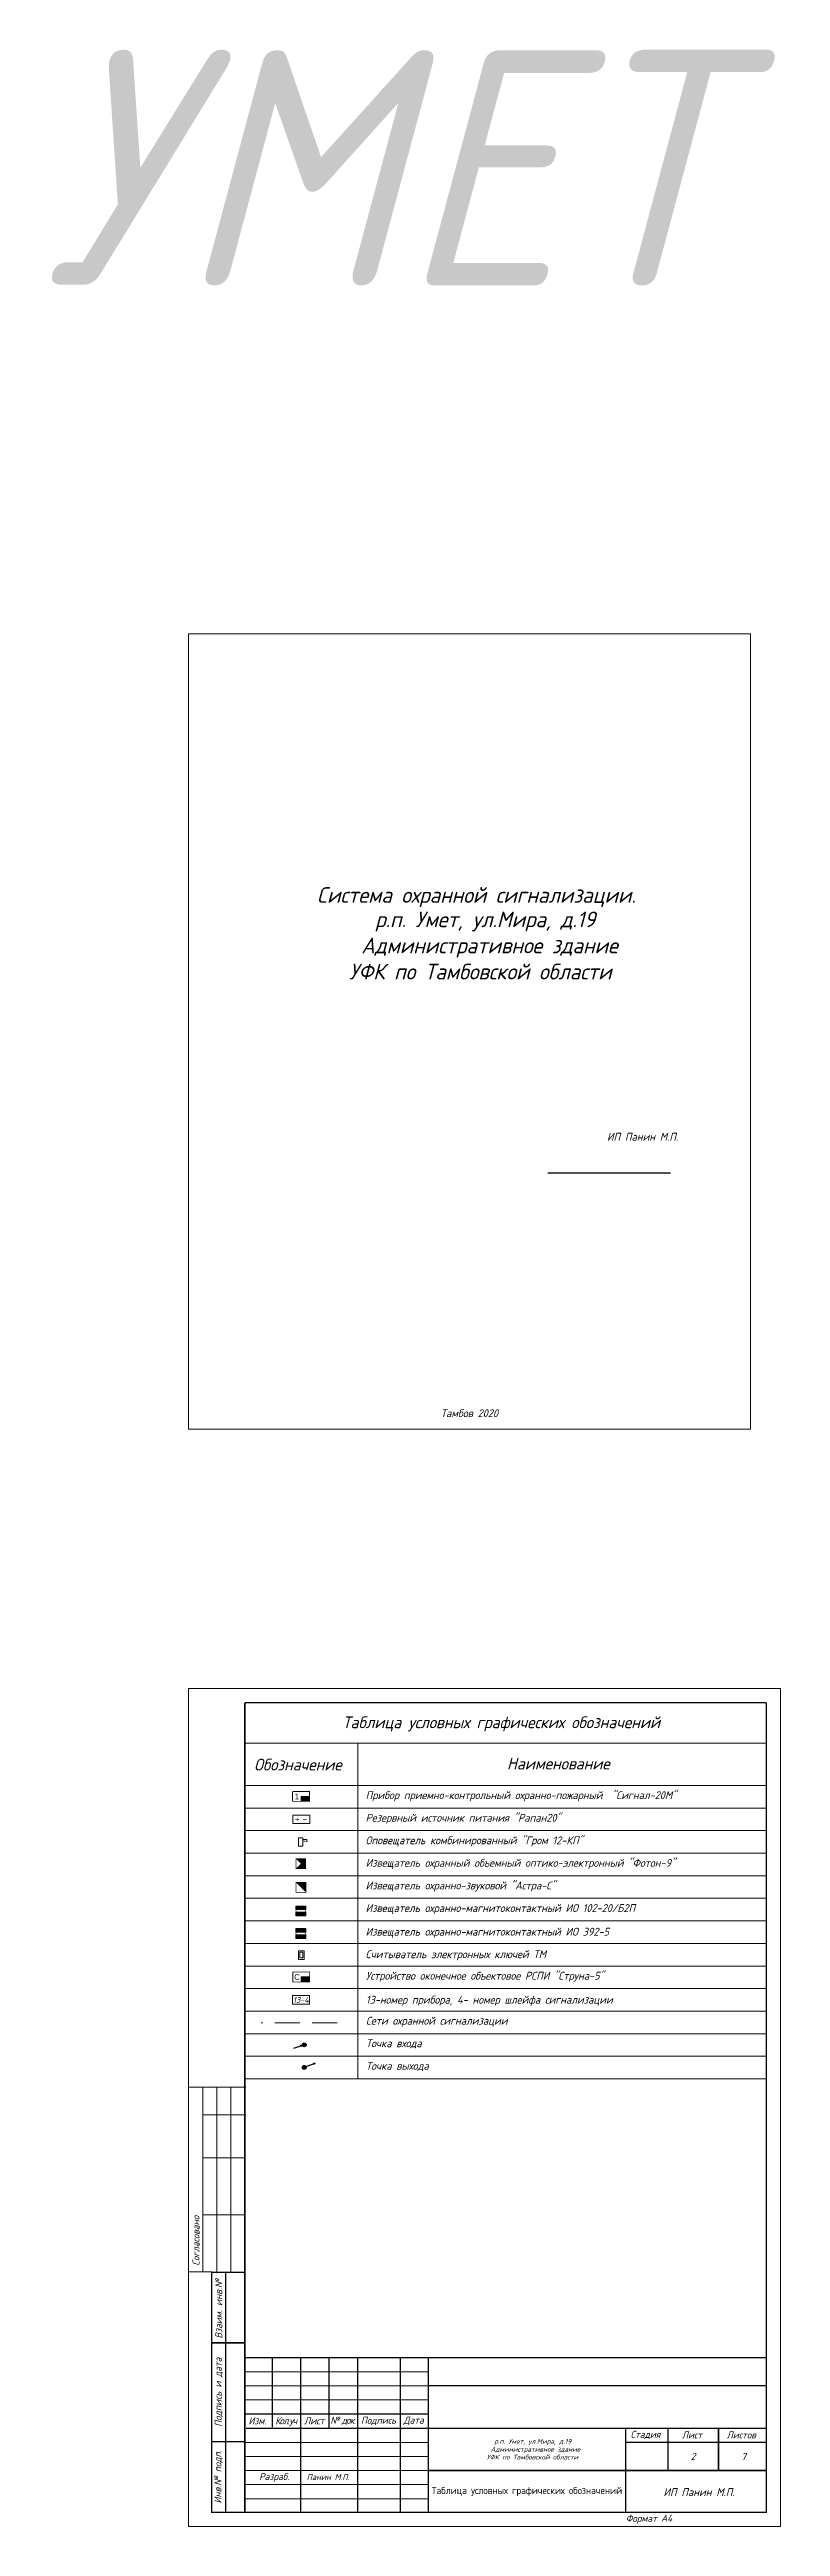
# Model space of a CAD drawing. Header units: inches. Extents: x -24 to 3888, y 393 to 1828.
# Drawn here: x 1635.1 to 1728.4, y 1509.8 to 1825.9 of the extents above; entities that cross this region are included whole.
import ezdxf

# ---------------------------------------------------------------- set-up
doc = ezdxf.new("R2010")
doc.units = ezdxf.units.IN
doc.header["$MEASUREMENT"] = 0
for name, pattern in [('Caddy_Solid', [0]), ('HIDDEN2', [4.7625, 3.175, -1.5875]), ('НЕВИДИМАЯ', [9.525, 6.35, -3.175])]:
    doc.linetypes.add(name, pattern=pattern)
doc.layers.get('0').transparency = 0.7
for name, color, linetype in [('BLK_12_THHN', 9, 'Continuous'), ('DESC', 7, 'Continuous'), ('LINK', 9, 'Continuous')]:
    doc.layers.add(name, color=color, linetype=linetype)
doc.styles.get("Standard").update_dxf_attribs({"font": 'GOST_Common Italic_0.ttf'})

msp = doc.modelspace()

# ---------------------------------------------------------------- texts
at = {"layer": 'DESC', "insert": (1634.06, 1825.83), "char_height": 30, "attachment_point": 1}
msp.add_mtext_dynamic_manual_height_columns('УМЕТ', width=202.8632, gutter_width=1, heights=[0], dxfattribs=at)
at = {"layer": 'DESC', "color": 0, "lineweight": 15, "attachment_point": 1}
for s, width, heights, insert, char_height in [('Система охранной сигнализации.', 59.1919, [0], (1669.26, 1719.04), 2), ('\\pi15.14518;р.п. Умет, ул.Мира, д.19\\P\\pi12.16336; Административное здание \\P\\pi11.84291;УФК по Тамбовской области', 59.1919, [0], (1661.54, 1715.93), 2), ('\\pi4.80835;ИП Панин М.П.', 17.9743, [1.74], (1701.49, 1687.69), 1), ('Тамбов 2020', 59.1919, [0], (1685.07, 1652.41), 1), ('Точка входа', 49.91, [0], (1675.51, 1572), 1), ('Точка выхода', 49.91, [0], (1675.51, 1569.12), 1), ('\\pi25.26071;р.п. Умет, ул.Мира, д.19\\P\\pi24.36617; Административное здание \\P\\pi24.27003;УФК по Тамбовской области', 59.1919, [0], (1666.65, 1520.99), 0.6), ('\\pi4.80835;ИП Панин М.П.', 17.9743, [1.74], (1708.7, 1514.73), 1)]:
    msp.add_mtext_dynamic_manual_height_columns(s, width=width, gutter_width=1, heights=heights, dxfattribs=dict(at, insert=insert, char_height=char_height))
at = {"layer": 'DESC', "color": 0, "attachment_point": 1}
for s, width, heights, insert, char_height in [('Таблица условных графических обозначений', 45.6025, [0.959], (1672.53, 1613.21), 1.5), ('Обозначение', 14.4, [0], (1661.23, 1607.82), 1.5), ('Наименование', 14.4, [0], (1693.52, 1607.94), 1.5), ('Прибор приемно-контрольный охранно-пожарный  "Сигнал-20М"', 49.91, [0], (1675.47, 1603.66), 1), ('Резервный источник питания "Рапан20"', 49.91, [0], (1675.47, 1600.78), 1), ('Оповещатель комбинированный "Гром 12-КП"', 49.91, [0], (1675.47, 1597.9), 1), ('Извещатель охранный объемный оптико-электронный "Фотон-9"', 49.91, [0], (1675.47, 1595.02), 1), ('Извещатель охранно-звуковой "Астра-С"', 49.91, [0], (1675.47, 1592.14), 1), ('Извещатель охранно-магнитоконтактный ИО 102-20/Б2П', 49.91, [0], (1675.47, 1589.26), 1), ('Извещатель охранно-магнитоконтактный ИО 392-5', 49.91, [0], (1675.47, 1586.24), 1), ('Устройство оконечное объектовое РСПИ "Струна-5"', 49.91, [0], (1675.5, 1580.62), 1), ('Считыватель электронных ключей ТМ', 49.91, [0], (1675.47, 1583.36), 1), ('13-номер прибора, 4- номер шлейфа сигнализации', 49.91, [0], (1675.5, 1577.56), 1), ('Сети охранной сигнализации', 49.91, [0], (1675.51, 1574.88), 1)]:
    msp.add_mtext_dynamic_manual_height_columns(s, width=width, gutter_width=1, heights=heights, dxfattribs=dict(at, insert=insert, char_height=char_height))
at = {"layer": 'DESC', "color": 0}
for s, insert, char_height, width, attachment_point in [('{\\fArial|b0|i0|c204|p34;1}', (1666.68, 1603), 0.72, 1.08, 5), ('{\\fArial|b0|i0|c204|p34;C}', (1666.71, 1579.96), 0.72, 1.08, 5), ('13-4', (1667.21, 1577.04), 0.72, 2.16, 5), ('Изм.', (1661.65, 1523.32), 0.9, 3.4805, 5), ('{\\T0.85;Кол.уч}', (1665.29, 1523.21), 0.9, 3.6119, 5), ('Лист', (1668.91, 1523.32), 0.9, 3.6273, 5), ('{\\T0.85;№ док.}', (1672.57, 1523.32), 0.9, 3.6803, 5), ('Подпись', (1677.11, 1523.32), 0.9, 5.4, 5), ('Дата', (1681.61, 1523.32), 0.9, 3.6, 5), ('Стадия', (1711.21, 1521.52), 0.9, 5.4, 5), ('Лист', (1717.15, 1521.52), 0.9, 6.48, 5), ('Листов', (1723.44, 1521.52), 0.9, 6.0943, 5), ('2', (1717.3, 1518.78), 0.9, 6.4543, 5), ('7', (1723.76, 1518.78), 0.9, 6.4543, 5), ('{\\fGOST Common|b0|i0|c204|p34;Таблица условных графических обозначений}', (1696.07, 1514.31), 0.9, 25.2, 5), ('Формат А4', (1708.7, 1510.76), 0.9, 9.0683, 4)]:
    msp.add_mtext(s, dxfattribs=dict(at, insert=insert, char_height=char_height, width=width, attachment_point=attachment_point))
at = {"layer": 'DESC', "color": 0, "char_height": 0.9, "rotation": 90}
for s, insert, width, attachment_point in [('Cогласовано', (1653.36, 1543.1), 10.814, 1), (' Взаим. инв.№', (1656.71, 1533.27), 16.5013, 4), ('Подпись и дата', (1656.71, 1526.97), 12.6, 5), ('Инв.№ подп.', (1656.68, 1516.17), 9, 5)]:
    msp.add_mtext(s, dxfattribs=dict(at, insert=insert, width=width, attachment_point=attachment_point))
at = {"layer": 'DESC', "color": 0, "lineweight": 15, "insert": (1663.79, 1516.08), "char_height": 0.9, "width": 7.0924, "attachment_point": 5}
msp.add_mtext('Разраб.', dxfattribs=at)
at = {"layer": 'DESC', "lineweight": 15, "insert": (1670.67, 1516.15), "char_height": 0.787, "width": 6.3, "attachment_point": 5}
msp.add_mtext('Панин М.П.', dxfattribs=at)

# ---------------------------------------------------------------- blocks, each defined once
blk = doc.blocks.new('Объем')
at = {"const_width": 0.2}
blk.add_lwpolyline([(0, 0), (0, 3), (3, 3), (3, 0)], close=True, dxfattribs=at)
for points in [[(0.21, 2.94), (0.21, 0.09)], [(0.41, 2.94), (0.41, 0.09)], [(0.61, 2.94), (0.61, 0.09)], [(0.8, 2.94), (0.8, 0.09)], [(1.01, 2.94), (1.01, 0.09)], [(1.21, 2.94), (1.21, 0.09)], [(1.39, 1.52), (2.81, 2.97)], [(1.39, 2.94), (1.39, 0.09)], [(1.39, 1.48), (2.82, 0.03)], [(1.56, 2.93), (1.56, 1.76)], [(1.56, 0.09), (1.56, 1.25)], [(1.74, 0.06), (1.74, 1.05)], [(1.76, 2.94), (1.76, 1.94)], [(1.94, 2.95), (1.94, 2.15)], [(1.94, 0.06), (1.94, 0.87)], [(2.13, 2.93), (2.13, 2.33)], [(2.13, 0.05), (2.13, 0.66)], [(2.3, 2.93), (2.3, 2.52)], [(2.31, 0.06), (2.31, 0.48)], [(2.49, 2.94), (2.49, 2.7)], [(2.49, 0.07), (2.49, 0.29)]]:
    blk.add_lwpolyline(points, dxfattribs=at)
blk = doc.blocks.new('Звуковой')
blk.add_lwpolyline([(0.1, 2.9, 0, 4, 0), (1.5, 1.51, 4, 4, 0)], format="xyseb")
at = {"const_width": 0.2}
blk.add_lwpolyline([(0, 0), (0, 3), (3, 3), (3, 0)], close=True, dxfattribs=at)

# ---------------------------------------------------------------- hatches: boundary and pattern name
at = {"layer": 'BLK_12_THHN'}
h = msp.add_hatch(color=0, dxfattribs=at)
h.dxf.hatch_style = 1
h.paths.add_polyline_path([(1667.4, 1571.23), (1667.22, 1571.17), (1667.25, 1571.09)])
h.paths.add_polyline_path([(1667.2, 1571.25), (1667.22, 1571.17), (1667.4, 1571.23)])
h = msp.add_hatch(color=0, dxfattribs=at)
h.dxf.hatch_style = 1
h.paths.add_polyline_path([(1667.88, 1571.3, 1), (1667.39, 1571.3, 1)])
h = msp.add_hatch(color=0, dxfattribs=at)
h.dxf.hatch_style = 1
h.paths.add_polyline_path([(1667.88, 1568.42, 1), (1667.39, 1568.42, 1)])
h = msp.add_hatch(color=0, dxfattribs=at)
h.dxf.hatch_style = 1
h.paths.add_polyline_path([(1669.03, 1568.9), (1668.86, 1568.84), (1668.88, 1568.75)])
h.paths.add_polyline_path([(1668.83, 1568.91), (1668.86, 1568.84), (1669.03, 1568.9)])
at = {"layer": 'DESC'}
for points in [[(1667.22, 1603), (1667.22, 1602.37), (1668.3, 1602.37), (1668.3, 1603)], [(1667.25, 1579.96), (1667.25, 1579.33), (1668.33, 1579.33), (1668.33, 1579.96)]]:
    msp.add_hatch(color=0, dxfattribs=at).paths.add_polyline_path(points)
at = {"layer": 'DESC', "lineweight": 15}
h = msp.add_hatch(color=0, dxfattribs=at)
h.dxf.hatch_style = 1
h.paths.add_polyline_path([(1666.57, 1588.23), (1666.57, 1587.76), (1667.83, 1587.76), (1667.83, 1588.23)])
h.paths.add_polyline_path([(1667.83, 1588.56), (1667.83, 1589.02), (1666.57, 1589.02), (1666.57, 1588.56)])
h = msp.add_hatch(color=0, dxfattribs=at)
h.dxf.hatch_style = 1
h.paths.add_polyline_path([(1666.57, 1585.35), (1666.57, 1584.88), (1667.83, 1584.88), (1667.83, 1585.35)])
h.paths.add_polyline_path([(1667.83, 1585.68), (1667.83, 1586.14), (1666.57, 1586.14), (1666.57, 1585.68)])

# ---------------------------------------------------------------- linework, layer by layer
at = {"layer": 'BLK_12_THHN', "color": 0}
for p, q in [((1667.4, 1571.23), (1666.28, 1570.85)), ((1667.4, 1571.23), (1667.2, 1571.25)), ((1667.25, 1571.09), (1667.2, 1571.25)), ((1667.4, 1571.23), (1667.25, 1571.09)), ((1669.03, 1568.9), (1667.92, 1568.52)), ((1669.03, 1568.9), (1668.83, 1568.91)), ((1668.88, 1568.75), (1668.83, 1568.91))]:
    msp.add_line(p, q, dxfattribs=at)
for centre in [(1667.63, 1571.3), (1667.63, 1568.42)]:
    msp.add_circle(centre, 0.249, dxfattribs=at)
at = {"layer": 'DESC', "linetype": 'Caddy_Solid', "lineweight": 15}
for p, q in [((1652.85, 1751.35), (1652.85, 1649.87)), ((1724.6, 1751.35), (1652.85, 1751.35)), ((1724.6, 1649.87), (1724.6, 1751.35)), ((1652.85, 1649.87), (1724.6, 1649.87))]:
    msp.add_line(p, q, dxfattribs=at)
at = {"layer": 'DESC', "color": 0, "lineweight": 15}
for p, q in [((1652.85, 1509.84), (1652.85, 1616.76)), ((1652.85, 1616.76), (1728.45, 1616.76)), ((1728.45, 1616.76), (1728.45, 1509.84)), ((1660.08, 1609.8), (1726.68, 1609.8)), ((1674.48, 1609.8), (1674.48, 1566.96)), ((1726.68, 1609.8), (1726.68, 1587.12)), ((1674.48, 1604.4), (1726.68, 1604.4)), ((1726.68, 1603.62), (1726.68, 1603.14)), ((1660.08, 1601.52), (1726.68, 1601.52)), ((1660.08, 1598.64), (1726.68, 1598.64)), ((1660.08, 1595.76), (1726.68, 1595.76)), ((1660.08, 1592.88), (1726.68, 1592.88)), ((1674.48, 1590), (1726.68, 1590)), ((1660.08, 1587.12), (1726.68, 1587.12)), ((1726.68, 1587.12), (1726.68, 1543.92)), ((1660.08, 1584.24), (1726.68, 1584.24)), ((1660.08, 1581.36), (1726.68, 1581.36)), ((1660.08, 1578.48), (1726.68, 1578.48)), ((1660.08, 1575.6), (1726.68, 1575.6)), ((1660.08, 1572.72), (1726.68, 1572.72)), ((1660.08, 1569.84), (1726.68, 1569.84)), ((1652.92, 1565.89), (1660.18, 1565.89)), ((1654.7, 1565.89), (1654.7, 1542.39)), ((1656.48, 1565.89), (1656.48, 1542.39)), ((1658.25, 1565.89), (1658.25, 1542.39)), ((1660.08, 1566.96), (1726.68, 1566.96)), ((1654.7, 1562.35), (1660.18, 1562.35)), ((1654.7, 1556.88), (1660.05, 1556.88)), ((1654.7, 1549.63), (1660.05, 1549.63)), ((1655.88, 1542.34), (1652.93, 1542.34)), ((1660.07, 1529.58), (1683.47, 1529.58)), ((1660.07, 1527.78), (1683.47, 1527.78)), ((1660.07, 1518.78), (1683.47, 1518.78)), ((1660.07, 1516.98), (1683.47, 1516.98)), ((1660.07, 1515.18), (1683.47, 1515.18)), ((1660.05, 1513.38), (1683.47, 1513.38)), ((1728.45, 1509.84), (1652.85, 1509.84))]:
    msp.add_line(p, q, dxfattribs=at)
at = {"layer": 'DESC', "color": 0, "linetype": 'HIDDEN2', "lineweight": 15}
msp.add_line((1671.82, 1574.09), (1662.12, 1574.09), dxfattribs=at)
at = {"layer": 'DESC', "color": 0, "linetype": 'Continuous', "lineweight": 15}
for p, q in [((1660.14, 1525.98), (1683.5, 1525.98)), ((1660.14, 1520.54), (1683.4, 1520.54))]:
    msp.add_line(p, q, dxfattribs=at)
at = {"layer": 'DESC', "color": 0, "lineweight": 15}
msp.add_lwpolyline([(1726.65, 1614.96, 0.18, 0.18, 0), (1726.65, 1511.64, 0.18, 0.18, 0), (1655.81, 1511.64, 0.18, 0.18, 0), (1655.81, 1542.32, 0, 0, 0)], format="xyseb", dxfattribs=at)
for points, const_width in [([(1660.05, 1511.64), (1660.05, 1614.96)], 0.18), ([(1660.05, 1614.96), (1726.65, 1614.96)], 0.18), ([(1666.14, 1603.63), (1666.14, 1602.37)], 0.108), ([(1666.14, 1603.63), (1668.3, 1603.63), (1668.3, 1602.37), (1666.14, 1602.37)], 0.108), ([(1666.57, 1589.02), (1667.83, 1589.02), (1667.83, 1587.76), (1666.57, 1587.76), (1666.57, 1589.02)], 0.084), ([(1666.57, 1586.14), (1667.83, 1586.14), (1667.83, 1584.88), (1666.57, 1584.88), (1666.57, 1586.14)], 0.084), ([(1666.17, 1580.59), (1666.17, 1579.33)], 0.108), ([(1666.17, 1580.59), (1668.33, 1580.59), (1668.33, 1579.33), (1666.17, 1579.33)], 0.108), ([(1655.73, 1542.27), (1660.13, 1542.27)], 0.18), ([(1657.61, 1511.67), (1657.61, 1542.32)], 0.18), ([(1655.81, 1533.27), (1660.13, 1533.27)], 0.18), ([(1660.07, 1531.38), (1726.65, 1531.38)], 0.18), ([(1667.17, 1531.38), (1667.17, 1511.58)], 0.18), ([(1674.47, 1531.38), (1674.47, 1511.58)], 0.18), ([(1679.9, 1531.33), (1679.9, 1511.64)], 0.18), ([(1683.47, 1531.38), (1683.47, 1511.58)], 0.18), ([(1683.48, 1527.81), (1726.65, 1527.81)], 0.18), ([(1660.07, 1524.18), (1683.47, 1524.18)], 0.18), ([(1655.81, 1520.67), (1660.13, 1520.67)], 0.18), ([(1683.47, 1520.58), (1683.47, 1520.58)], 0.072), ([(1708.67, 1522.35), (1708.67, 1511.64)], 0.18), ([(1708.67, 1520.58), (1726.65, 1520.58)], 0.18), ([(1714.07, 1522.35), (1714.07, 1516.98)], 0.18), ([(1683.47, 1516.98), (1726.65, 1516.98)], 0.18)]:
    msp.add_lwpolyline(points, dxfattribs=dict(at, const_width=const_width))
for points in [[(1674.48, 1604.4), (1660.05, 1604.4)], [(1668.3, 1603), (1667.22, 1603)], [(1667.22, 1603), (1667.22, 1602.37)], [(1667.22, 1602.37), (1667.22, 1602.37)], [(1666.9, 1597.72), (1666.9, 1596.64), (1667.44, 1596.64), (1667.44, 1597.72), (1666.9, 1597.72)], [(1667.44, 1597.51), (1667.98, 1597.51)], [(1667.44, 1597.51), (1667.44, 1597.33), (1667.98, 1597.24)], [(1667.98, 1597.51), (1667.98, 1597.24)], [(1674.48, 1590), (1660.05, 1590)], [(1666.9, 1583.29), (1667.62, 1583.29), (1667.62, 1582.21), (1666.9, 1582.21), (1666.9, 1583.29)], [(1667.08, 1583.11), (1667.44, 1583.11), (1667.44, 1582.39), (1667.08, 1582.39), (1667.08, 1583.11)], [(1666.13, 1577.58), (1668.29, 1577.58), (1668.29, 1576.5), (1666.13, 1576.5), (1666.13, 1577.58)], [(1668.33, 1579.96), (1667.25, 1579.96)], [(1667.25, 1579.96), (1667.25, 1579.33)], [(1667.25, 1579.33), (1667.25, 1579.33)]]:
    msp.add_lwpolyline(points, dxfattribs=at)
for points in [[(1666.18, 1599.53), (1668.34, 1599.53), (1668.34, 1600.61), (1666.18, 1600.61)], [(1666.57, 1589.02), (1667.83, 1589.02), (1667.83, 1588.56), (1666.57, 1588.56)], [(1667.83, 1587.76), (1666.57, 1587.76), (1666.57, 1588.23), (1667.83, 1588.23)], [(1666.57, 1586.14), (1667.83, 1586.14), (1667.83, 1585.68), (1666.57, 1585.68)], [(1667.83, 1584.88), (1666.57, 1584.88), (1666.57, 1585.35), (1667.83, 1585.35)]]:
    msp.add_lwpolyline(points, close=True, dxfattribs=at)
at = {"layer": 'DESC', "color": 0, "linetype": 'НЕВИДИМАЯ', "lineweight": 15, "const_width": 0.072}
for points in [[(1666.49, 1600.08), (1666.98, 1600.08)], [(1666.73, 1600.34), (1666.73, 1599.85)], [(1667.46, 1600.08), (1667.95, 1600.08)]]:
    msp.add_lwpolyline(points, dxfattribs=at)
at = {"layer": 'DESC', "color": 0, "linetype": 'Continuous', "lineweight": 15, "const_width": 0.18}
for points in [[(1663.55, 1522.48), (1663.55, 1531.38)], [(1670.79, 1522.37), (1670.79, 1531.38)], [(1660.21, 1522.37), (1726.65, 1522.37)], [(1720.53, 1522.37), (1720.53, 1516.98)]]:
    msp.add_lwpolyline(points, dxfattribs=at)
at = {"layer": 'LINK', "color": 0}
msp.add_line((1698.73, 1682.58), (1714.41, 1682.58), dxfattribs=at)

# ---------------------------------------------------------------- block references
at = {"layer": 'DESC', "color": 0}
for name, p, xscale, yscale, zscale, rotation in [('Объем', (1667.83, 1593.8), -0.4199760000000506, 0.4199760000000061, 0.4199760000000001, 0.05815664228504325), ('Звуковой', (1666.58, 1592.03), 0.4199975999999516, 0.4199975999999516, 0.4199975999999516, 270)]:
    msp.add_blockref(name, p, dxfattribs=dict(at, xscale=xscale, yscale=yscale, zscale=zscale, rotation=rotation))

msp.set_redraw_order([(e.dxf.handle, doc.entitydb.next_handle()) for e in msp.query("TEXT MTEXT ATTDEF DIMENSION ARC_DIMENSION")])  # texts and dimensions are drawn at this point

doc.saveas('drawing.dxf')
